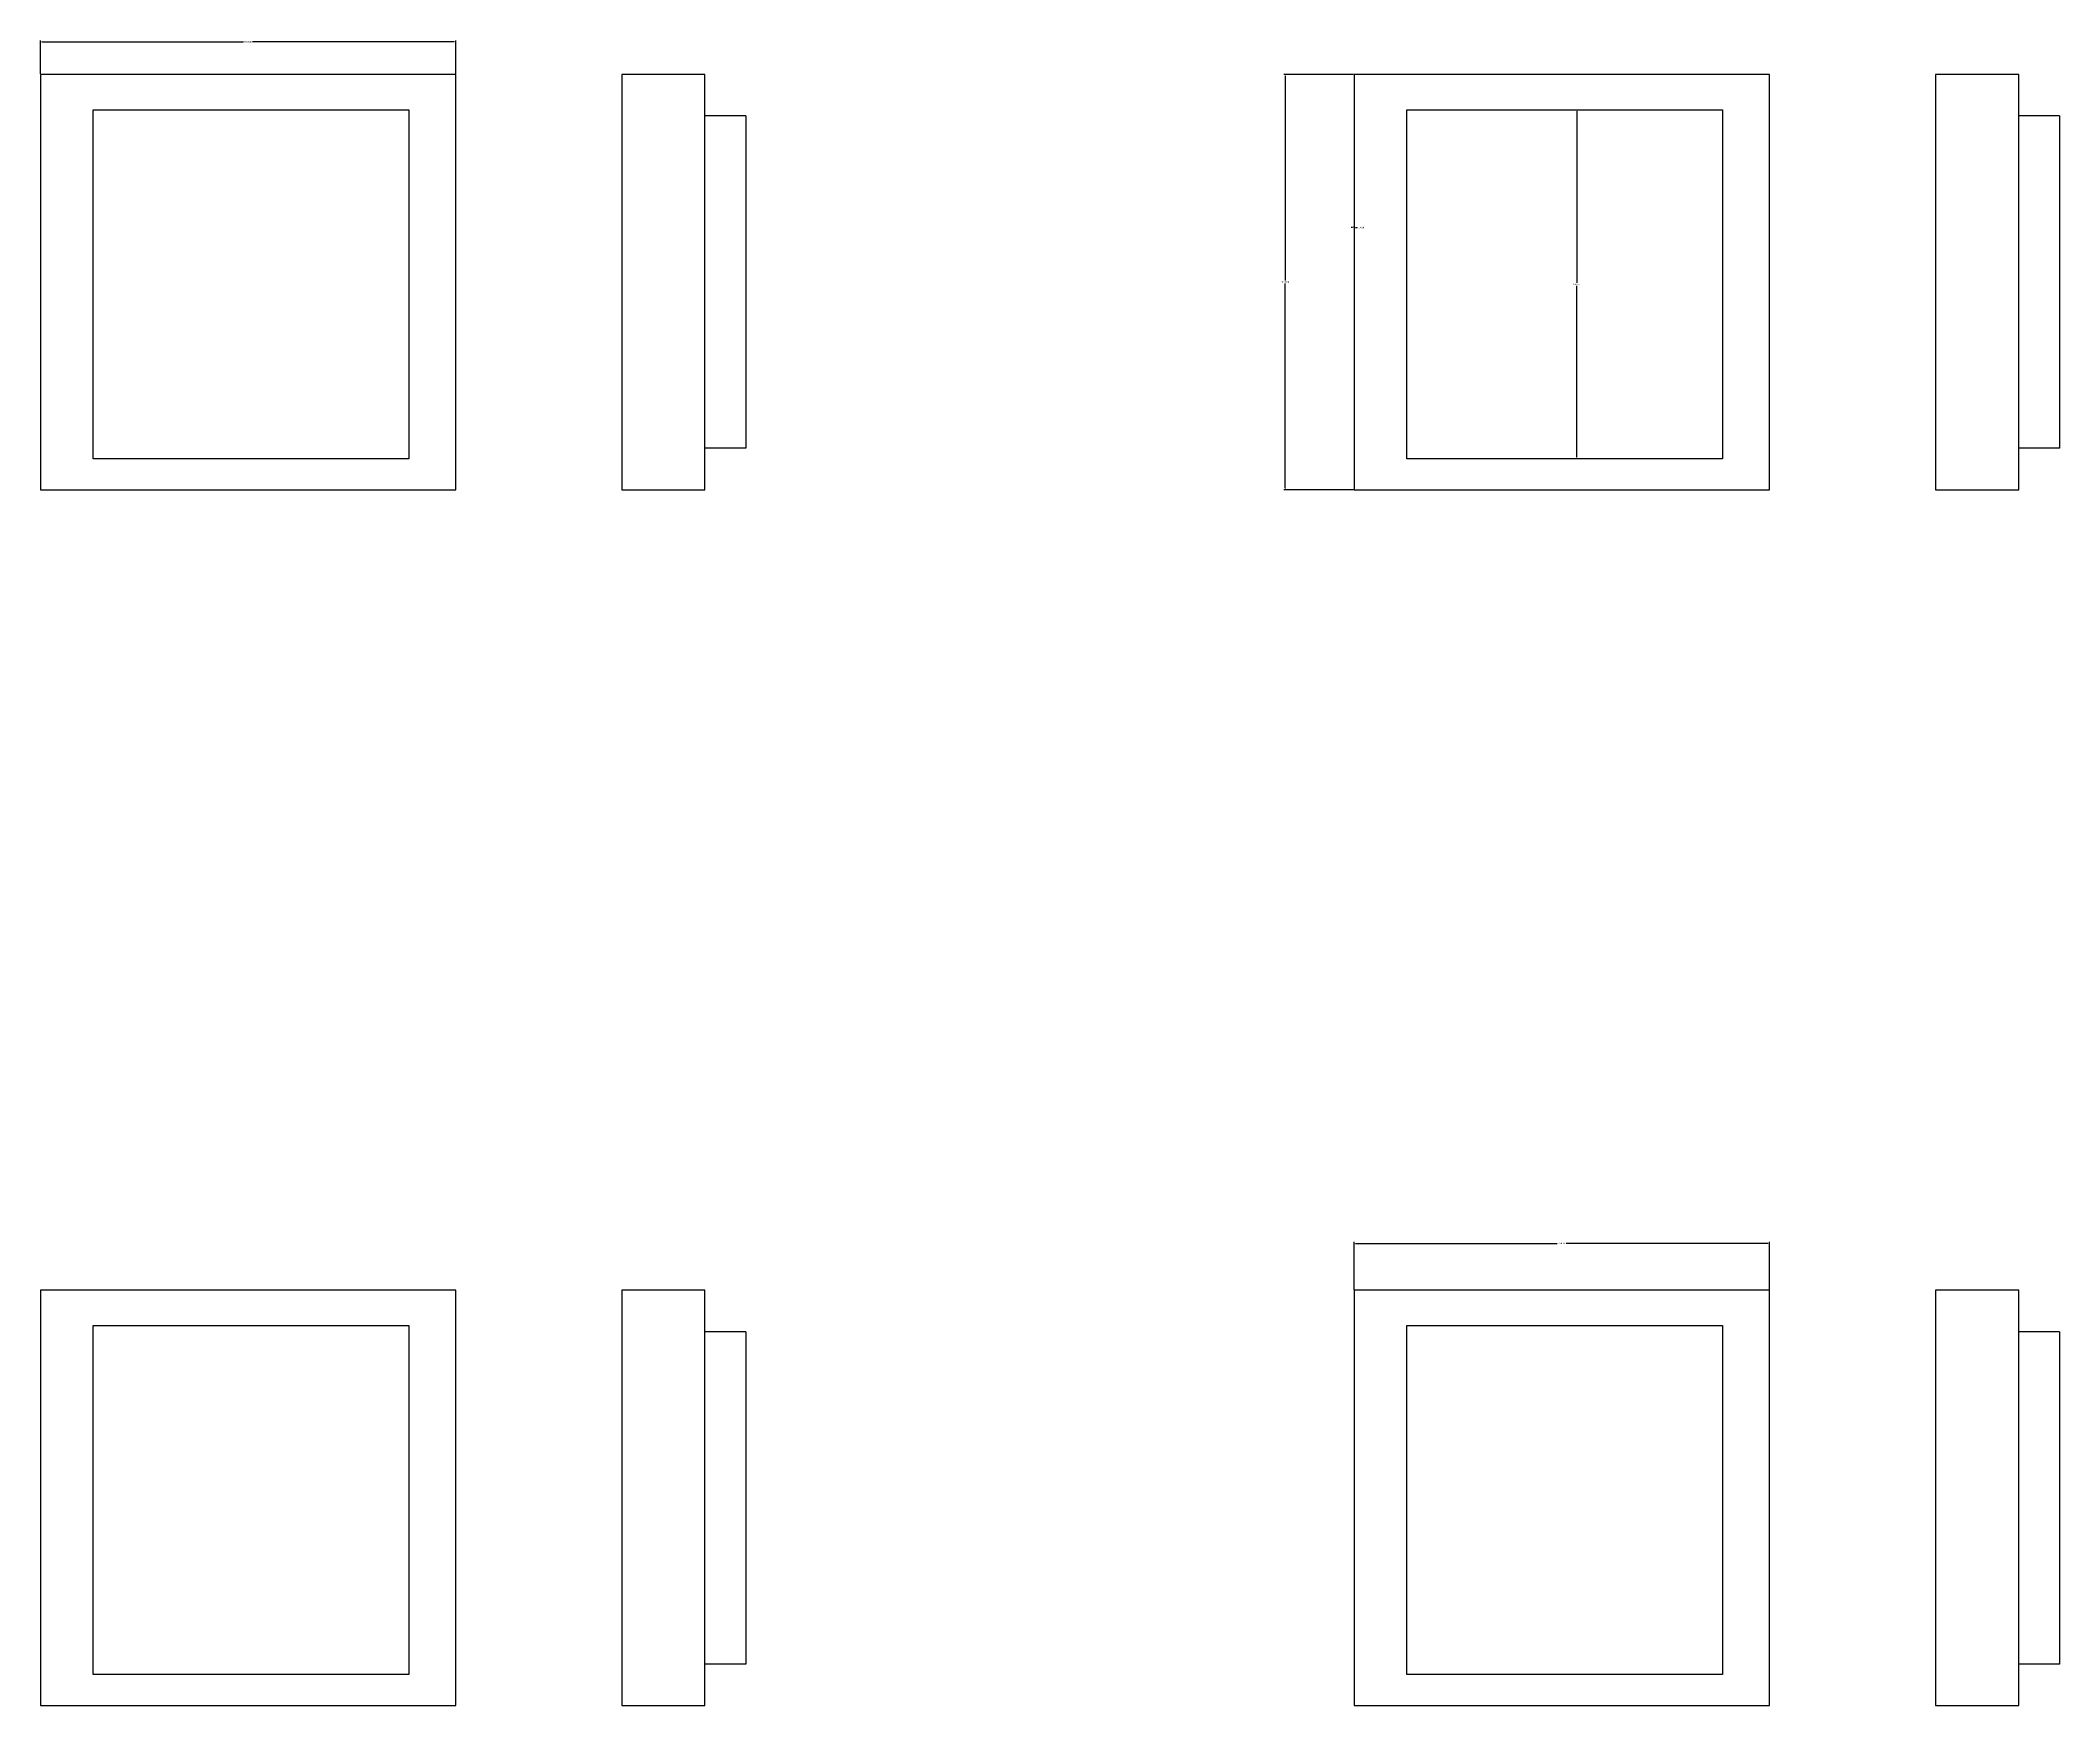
# Model space of a CAD drawing. Header units: inches. Extents: x 2438 to 2681, y 3098 to 3298.
import ezdxf

# ---------------------------------------------------------------- set-up
doc = ezdxf.new("R2010")
doc.units = ezdxf.units.IN
doc.header["$MEASUREMENT"] = 0
doc.styles.get("Standard").update_dxf_attribs({"font": 'arial.ttf'})
doc.dimstyles.get("Standard").update_dxf_attribs({"dimtxt": 0.18, "dimasz": 0.18, "dimexe": 0.18, "dimexo": 0.0625, "dimgap": 0.09, "dimtad": 0, "dimtih": 1, "dimtoh": 1, "dimdec": 4, "dimzin": 0, "dimdsep": 46, "dimtxsty": 'Standard', "dimcen": 0.09, "dimadec": 0, "dimazin": 0, "dimtfac": 1, "dimtdec": 4, "dimtofl": 0, "dimtmove": 0, "dimatfit": 3, "dimfxl": 1, "dimtolj": 1, "dimtzin": 0, "dimarcsym": 0})

# ---------------------------------------------------------------- blocks, each defined once
blk = doc.blocks.new('*D2')
at = {"color": 0, "linetype": 'Continuous', "lineweight": -2, "transparency": 16777216}
for p, q in [((2596.25, 3147.99), (2596.25, 3153.75)), ((2596.43, 3153.57), (2620.71, 3153.57)), ((2646.07, 3153.57), (2621.78, 3153.57)), ((2646.25, 3147.99), (2646.25, 3153.75))]:
    blk.add_line(p, q, dxfattribs=at)
at = {"color": 0, "linetype": 'Continuous', "lineweight": 158, "transparency": 16777216}
for points in [[(2596.43, 3153.6), (2596.43, 3153.54), (2596.25, 3153.57)], [(2646.07, 3153.6), (2646.07, 3153.54), (2646.25, 3153.57)]]:
    blk.add_solid(points, dxfattribs=at)
at = {"layer": 'Defpoints', "color": 0, "linetype": 'Continuous', "lineweight": 158, "transparency": 16777216}
for p in [(2596.25, 3153.57), (2596.25, 3147.93, 10), (2646.25, 3147.93, 10)]:
    blk.add_point(p, dxfattribs=at)
at = {"color": 0, "linetype": 'Continuous', "lineweight": 158, "transparency": 16777216, "insert": (2621.25, 3153.57), "char_height": 0.18, "attachment_point": 5}
blk.add_mtext('\\A1;50.0000', dxfattribs=at)
blk = doc.blocks.new('*D3')
at = {"color": 0, "linetype": 'Continuous', "lineweight": -2, "transparency": 16777216}
for p, q in [((2438.12, 3294.34), (2438.12, 3298.38)), ((2488.12, 3294.34), (2488.12, 3298.38)), ((2438.3, 3298.2), (2462.58, 3298.2)), ((2487.94, 3298.2), (2463.65, 3298.2))]:
    blk.add_line(p, q, dxfattribs=at)
at = {"color": 0, "linetype": 'Continuous', "lineweight": 158, "transparency": 16777216}
for points in [[(2438.3, 3298.23), (2438.3, 3298.17), (2438.12, 3298.2)], [(2487.94, 3298.23), (2487.94, 3298.17), (2488.12, 3298.2)]]:
    blk.add_solid(points, dxfattribs=at)
at = {"layer": 'Defpoints', "color": 0, "linetype": 'Continuous', "lineweight": 158, "transparency": 16777216}
for p in [(2438.12, 3298.2), (2438.12, 3294.28, 20), (2488.12, 3294.28, 20)]:
    blk.add_point(p, dxfattribs=at)
at = {"color": 0, "linetype": 'Continuous', "lineweight": 158, "transparency": 16777216, "insert": (2463.12, 3298.2), "char_height": 0.18, "attachment_point": 5}
blk.add_mtext('\\A1;50.0000', dxfattribs=at)
blk = doc.blocks.new('*D4')
at = {"color": 0, "linetype": 'Continuous', "lineweight": -2, "transparency": 16777216}
for p, q in [((2596.07, 3275.84), (2595.89, 3275.84)), ((2596.25, 3275.9), (2596.25, 3276.02)), ((2596.25, 3275.9), (2596.25, 3276.02)), ((2596.43, 3275.84), (2596.61, 3275.84))]:
    blk.add_line(p, q, dxfattribs=at)
at = {"color": 0, "linetype": 'Continuous', "lineweight": 158, "transparency": 16777216}
for points in [[(2596.07, 3275.87), (2596.07, 3275.81), (2596.25, 3275.84)], [(2596.43, 3275.87), (2596.43, 3275.81), (2596.25, 3275.84)]]:
    blk.add_solid(points, dxfattribs=at)
at = {"layer": 'Defpoints', "color": 0, "linetype": 'Continuous', "lineweight": 158, "transparency": 16777216}
for p in [(2596.25, 3275.84, 10), (2596.25, 3275.84, 10), (2596.25, 3275.84)]:
    blk.add_point(p, dxfattribs=at)
at = {"color": 0, "linetype": 'Continuous', "lineweight": 158, "transparency": 16777216, "insert": (2597.07, 3275.84), "char_height": 0.18, "attachment_point": 5}
blk.add_mtext('\\A1;0.0000', dxfattribs=at)
blk = doc.blocks.new('*D5')
at = {"color": 0, "linetype": 'Continuous', "lineweight": -2, "transparency": 16777216}
for p, q in [((2596.18, 3294.28), (2587.79, 3294.28)), ((2587.97, 3294.1), (2587.97, 3269.46)), ((2587.97, 3244.46), (2587.97, 3269.1)), ((2596.18, 3244.28), (2587.79, 3244.28))]:
    blk.add_line(p, q, dxfattribs=at)
at = {"color": 0, "linetype": 'Continuous', "lineweight": 158, "transparency": 16777216}
for points in [[(2587.94, 3294.1), (2588, 3294.1), (2587.97, 3294.28)], [(2587.94, 3244.46), (2588, 3244.46), (2587.97, 3244.28)]]:
    blk.add_solid(points, dxfattribs=at)
at = {"layer": 'Defpoints', "color": 0, "linetype": 'Continuous', "lineweight": 158, "transparency": 16777216}
for p in [(2596.25, 3294.28, 10), (2587.97, 3244.28), (2596.25, 3244.28, 10)]:
    blk.add_point(p, dxfattribs=at)
at = {"color": 0, "linetype": 'Continuous', "lineweight": 158, "transparency": 16777216, "insert": (2587.97, 3269.28), "char_height": 0.18, "attachment_point": 5}
blk.add_mtext('\\A1;50.0000', dxfattribs=at)
blk = doc.blocks.new('*D7')
at = {"color": 0, "linetype": 'Continuous', "lineweight": -2, "transparency": 16777216}
for p, q in [((2602.65, 3290.02), (2623.23, 3290.02)), ((2623.05, 3289.84), (2623.05, 3269.2)), ((2623.05, 3248.2), (2623.05, 3268.84)), ((2640.52, 3248.02), (2622.87, 3248.02))]:
    blk.add_line(p, q, dxfattribs=at)
at = {"color": 0, "linetype": 'Continuous', "lineweight": 158, "transparency": 16777216}
for points in [[(2623.08, 3289.84), (2623.02, 3289.84), (2623.05, 3290.02)], [(2623.08, 3248.2), (2623.02, 3248.2), (2623.05, 3248.02)]]:
    blk.add_solid(points, dxfattribs=at)
at = {"layer": 'Defpoints', "color": 0, "linetype": 'Continuous', "lineweight": 158, "transparency": 16777216}
for p in [(2602.59, 3290.02), (2623.05, 3248.02), (2640.59, 3248.02)]:
    blk.add_point(p, dxfattribs=at)
at = {"color": 0, "linetype": 'Continuous', "lineweight": 158, "transparency": 16777216, "insert": (2623.05, 3269.02), "char_height": 0.18, "attachment_point": 5, "rotation": 180}
blk.add_mtext('\\A1;42.0000', dxfattribs=at)

msp = doc.modelspace()

# ---------------------------------------------------------------- linework, layer by layer
for p, q in [((2438.11698, 3294.28079, 10), (2438.11698, 3244.28079, 10)), ((2488.11698, 3294.28079, 10), (2438.11698, 3294.28079, 10)), ((2488.11698, 3244.28079, 10), (2488.11698, 3294.28079, 10)), ((2508.11698, 3294.28079, 10), (2508.11698, 3244.28079, 10)), ((2518.11698, 3294.28079, 10), (2508.11698, 3294.28079, 10)), ((2518.11698, 3244.28079, 10), (2518.11698, 3294.28079, 10)), ((2596.24553, 3294.28079), (2596.24553, 3244.28079)), ((2646.24553, 3294.28079), (2596.24553, 3294.28079)), ((2646.24553, 3244.28079), (2646.24553, 3294.28079)), ((2666.24553, 3294.28079), (2666.24553, 3244.28079)), ((2676.24553, 3294.28079), (2666.24553, 3294.28079)), ((2676.24553, 3244.28079), (2676.24553, 3294.28079)), ((2444.45872, 3290.02181, 10), (2482.45872, 3290.02181, 10)), ((2444.45872, 3248.02181, 10), (2444.45872, 3290.02181, 10)), ((2482.45872, 3290.02181, 10), (2482.45872, 3248.02181, 10)), ((2523.04491, 3289.28079, 10), (2518.11698, 3289.28079, 10)), ((2523.04491, 3289.28079, 10), (2523.04491, 3249.28079, 10)), ((2602.58727, 3290.02181), (2640.58727, 3290.02181)), ((2602.58727, 3248.02181), (2602.58727, 3290.02181)), ((2640.58727, 3290.02181), (2640.58727, 3248.02181)), ((2681.17345, 3289.28079), (2676.24553, 3289.28079)), ((2681.17345, 3289.28079), (2681.17345, 3249.28079)), ((2482.45872, 3248.02181, 10), (2444.45872, 3248.02181, 10)), ((2523.04491, 3249.28079, 10), (2518.11698, 3249.28079, 10)), ((2640.58727, 3248.02181), (2602.58727, 3248.02181)), ((2681.17345, 3249.28079), (2676.24553, 3249.28079)), ((2438.11698, 3244.28079, 10), (2488.11698, 3244.28079, 10)), ((2508.11698, 3244.28079, 10), (2518.11698, 3244.28079, 10)), ((2596.24553, 3244.28079), (2646.24553, 3244.28079)), ((2666.24553, 3244.28079), (2676.24553, 3244.28079)), ((2438.11698, 3147.93075), (2438.11698, 3097.93075)), ((2488.11698, 3147.93075), (2438.11698, 3147.93075)), ((2488.11698, 3097.93075), (2488.11698, 3147.93075)), ((2508.11698, 3147.93075), (2508.11698, 3097.93075)), ((2518.11698, 3147.93075), (2508.11698, 3147.93075)), ((2518.11698, 3097.93075), (2518.11698, 3147.93075)), ((2596.24553, 3147.93075), (2596.24553, 3097.93075)), ((2646.24553, 3147.93075), (2596.24553, 3147.93075)), ((2646.24553, 3097.93075), (2646.24553, 3147.93075)), ((2666.24553, 3147.93075), (2666.24553, 3097.93075)), ((2676.24553, 3147.93075), (2666.24553, 3147.93075)), ((2676.24553, 3097.93075), (2676.24553, 3147.93075)), ((2444.45872, 3143.67178), (2482.45872, 3143.67178)), ((2444.45872, 3101.67178), (2444.45872, 3143.67178)), ((2482.45872, 3143.67178), (2482.45872, 3101.67178)), ((2523.04491, 3142.93075), (2518.11698, 3142.93075)), ((2523.04491, 3142.93075), (2523.04491, 3102.93075)), ((2602.58727, 3143.67178), (2640.58727, 3143.67178)), ((2602.58727, 3101.67178), (2602.58727, 3143.67178)), ((2640.58727, 3143.67178), (2640.58727, 3101.67178)), ((2681.17345, 3142.93075), (2676.24553, 3142.93075)), ((2681.17345, 3142.93075), (2681.17345, 3102.93075)), ((2482.45872, 3101.67178), (2444.45872, 3101.67178)), ((2523.04491, 3102.93075), (2518.11698, 3102.93075)), ((2640.58727, 3101.67178), (2602.58727, 3101.67178)), ((2681.17345, 3102.93075), (2676.24553, 3102.93075)), ((2438.11698, 3097.93075), (2488.11698, 3097.93075)), ((2508.11698, 3097.93075), (2518.11698, 3097.93075)), ((2596.24553, 3097.93075), (2646.24553, 3097.93075)), ((2666.24553, 3097.93075), (2676.24553, 3097.93075))]:
    msp.add_line(p, q)

# ---------------------------------------------------------------- dimensions: what is measured, and where the dimension line sits
at = {"linetype": 'Continuous', "lineweight": 158}
for base, p1, p2, picture, middle in [((2438.11698, 3298.19509), (2488.11698, 3294.28079, 20), (2438.11698, 3294.28079, 20), '*D3', (2463.11698, 3298.19509)), ((2596.2455272594, 3275.8353361357), (2596.2455272594, 3275.8353361357, 10), (2596.2455272594, 3275.8353361357, 10), '*D4', (2597.0688492239, 3275.8353361357)), ((2596.24553, 3153.56506), (2646.24553, 3147.93075, 10), (2596.24553, 3147.93075, 10), '*D2', (2621.24553, 3153.56506))]:
    dim = msp.add_linear_dim(base=base, p1=p1, p2=p2, dimstyle='Standard', dxfattribs=at)
    dim.commit()
    dim.dimension.update_dxf_attribs({"geometry": picture, "text_midpoint": middle})
for base, p1, p2, angle, picture, middle in [((2587.97094, 3244.28079), (2596.24553, 3294.28079, 10), (2596.24553, 3244.28079, 10), 90, '*D5', (2587.97094, 3269.28079)), ((2623.04573, 3248.02181, 15), (2602.58727, 3290.02181, 15), (2640.58727, 3248.02181, 15), 270, '*D7', (2623.04573, 3269.02181, 15))]:
    dim = msp.add_linear_dim(base=base, p1=p1, p2=p2, angle=angle, dimstyle='Standard', dxfattribs=at)
    dim.commit()
    dim.dimension.update_dxf_attribs({"geometry": picture, "text_midpoint": middle})

doc.saveas('drawing.dxf')
